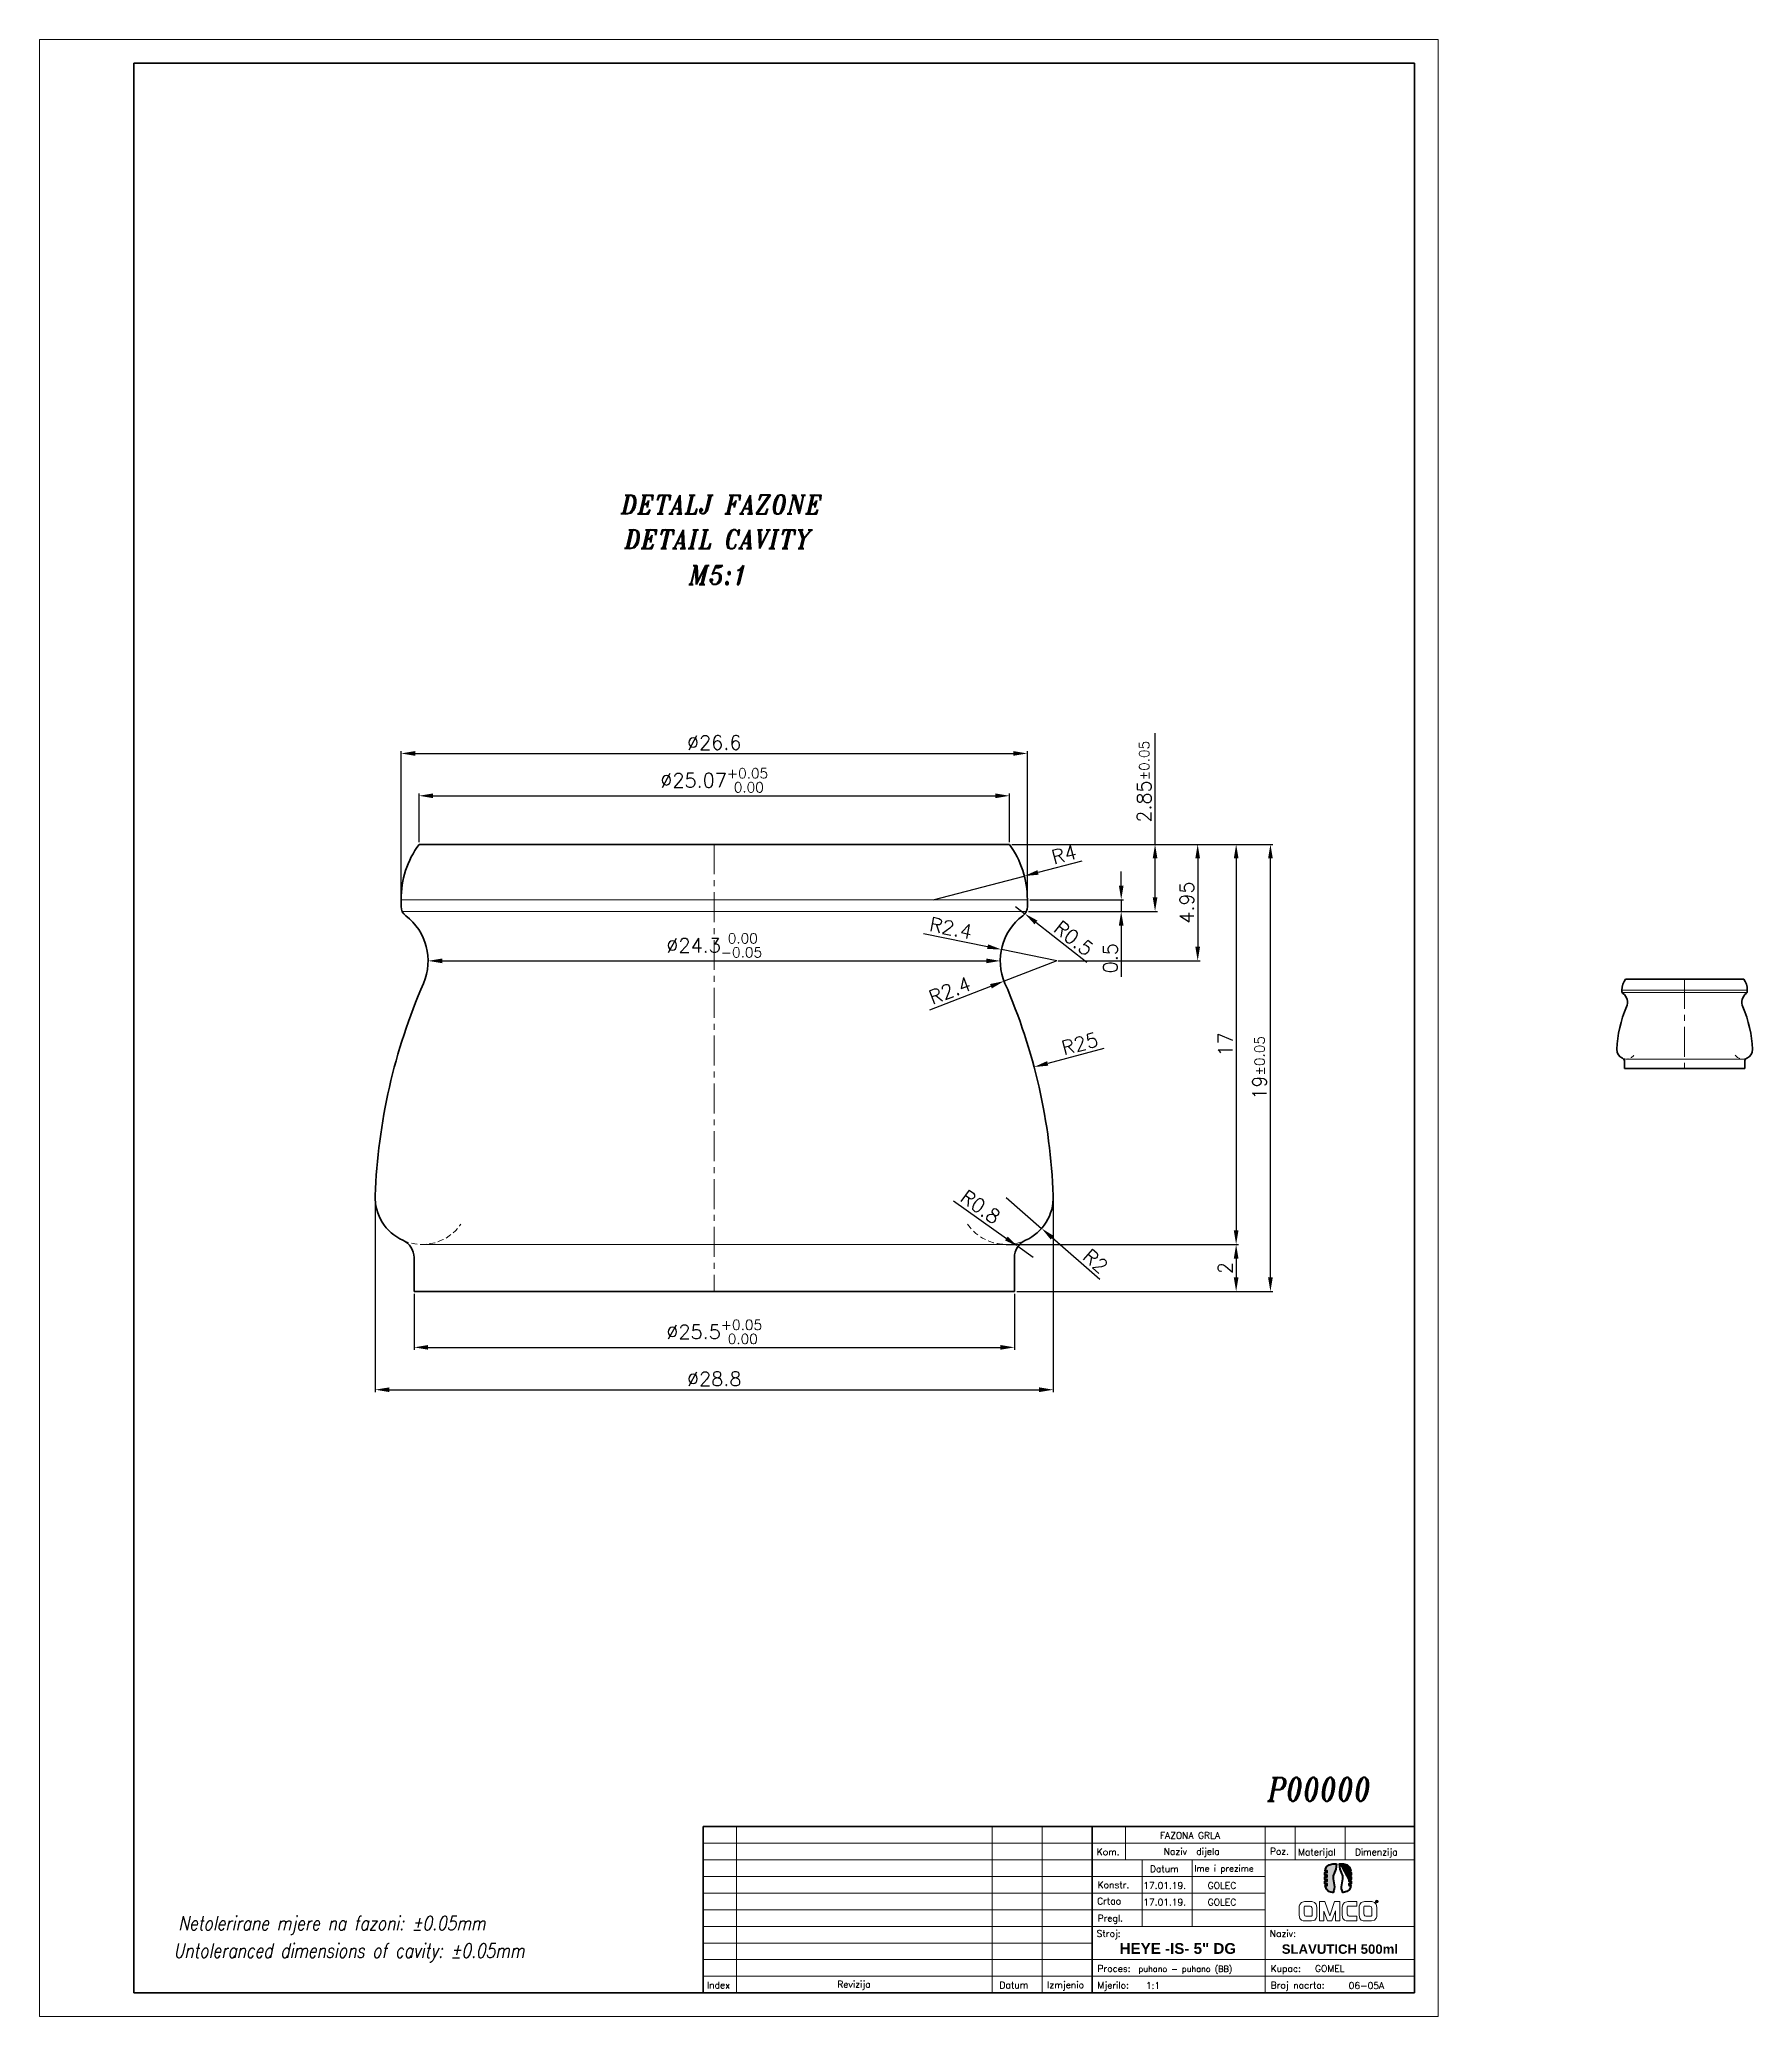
# Model space of a CAD drawing. Extents: x 678 to 1041, y 7 to 427.
import ezdxf

# ---------------------------------------------------------------- set-up
doc = ezdxf.new("R2010")
doc.units = 0
doc.header["$LTSCALE"] = 0.2
doc.linetypes.add('CENTER', pattern=[50.8, 31.75, -6.35, 6.35, -6.35])
doc.linetypes.add('HIDDEN', pattern=[9.525, 6.35, -3.175])
doc.layers.get('0').update_dxf_attribs({"linetype": 'CONTINUOUS', "lineweight": 15})
doc.layers.get('DEFPOINTS').update_dxf_attribs({"linetype": 'CONTINUOUS'})
for name, color, linetype, lineweight in [('1', 1, 'CENTER', 15), ('2', 2, 'HIDDEN', 15), ('3', 3, 'CONTINUOUS', 35), ('4', 5, 'CONTINUOUS', 50), ('8', 252, 'CONTINUOUS', 15), ('ENGLISH', 252, 'CONTINUOUS', 18)]:
    doc.layers.add(name, color=color, linetype=linetype, lineweight=lineweight)
doc.styles.add('ITALICT', font='ITALICT.shx', dxfattribs={"width": 0.8, "height": 2.5})
doc.styles.add('ROMANS', font='romans.shx')
doc.dimstyles.new('MD1', dxfattribs={"dimtxt": 3, "dimasz": 3, "dimexe": 0.5, "dimexo": 0.5, "dimgap": 0.8, "dimtad": 1, "dimlfac": 0.2, "dimzin": 9, "dimdsep": 46, "dimtxsty": 'ROMANS', "dimcen": 1, "dimclrt": 256, "dimadec": 1, "dimazin": 2, "dimtfac": 1, "dimtmove": 0, "dimatfit": 3, "dimfxl": 1, "dimtolj": 1, "dimtzin": 0, "dimarcsym": 0})
doc.dimstyles.new('MD1$4', dxfattribs={"dimtxt": 3, "dimasz": 3, "dimexe": 0.5, "dimexo": 0.5, "dimgap": 0.8, "dimtad": 1, "dimlfac": 0.2, "dimzin": 9, "dimdsep": 46, "dimtxsty": 'ROMANS', "dimcen": 1, "dimclrt": 256, "dimadec": 1, "dimazin": 2, "dimtfac": 1, "dimtmove": 0, "dimatfit": 3, "dimfxl": 1, "dimtolj": 1, "dimtzin": 0, "dimarcsym": 0})

msp = doc.modelspace()

# ---------------------------------------------------------------- texts
at = {"linetype": 'Continuous', "style": 'ITALICT', "width": 0.9}
for s, p in [('DETALJ FAZONE', (801.18, 325.973)), ('M5:1', (815.598, 311.003))]:
    msp.add_text(s, height=4, dxfattribs=at).set_placement(p)
at = {"style": 'ITALICT', "width": 0.8}
for s, height, p in [('P00000', 5, (938.499, 52.509)), ('Netolerirane mjere na fazoni: %%P0.05mm', 3, (707.195, 25.08))]:
    msp.add_text(s, height=height, dxfattribs=at).set_placement(p)
at = {"style": 'ROMANS'}
for s, height, p in [('Kom.', 1.414, (902.231, 41.031)), ('FAZONA GRLA', 1.414, (915.628, 44.52)), ('Naziv  dijela', 1.414, (916.444, 41.108)), ('Poz.', 1.414, (938.991, 41.134)), ('Materijal', 1.414, (944.984, 40.977)), ('Dimenzija', 1.414, (957.031, 40.98)), ('Datum', 1.414, (913.501, 37.401)), ('Ime i prezime', 1.3433, (922.949, 37.534)), ('Konstr.', 1.414, (902.402, 34.018)), ('17.01.19.', 1.414, (912.096, 33.855)), ('GOLEC', 1.414, (925.786, 33.855)), ('Crtao', 1.414, (902.308, 30.565)), ('17.01.19.', 1.414, (912.096, 30.32)), ('GOLEC', 1.414, (925.786, 30.32)), ('Pregl.', 1.414, (902.402, 26.925)), ('Stroj:', 1.414, (902.209, 23.667)), ('Naziv:', 1.414, (938.973, 23.667)), ('Proces:', 1.414, (902.381, 16.215)), ('puhano - puhano (BB)', 1.25, (911.081, 16.234)), ('Kupac:', 1.414, (939.145, 16.215)), ('GOMEL', 1.414, (948.595, 16.227)), ('Index', 1.414, (819.434, 12.711)), ('Revizija', 1.414, (847.11, 12.885)), ('Datum', 1.414, (881.571, 12.723)), ('Izmjenio', 1.414, (891.69, 12.764)), ('Mjerilo:', 1.414, (902.381, 12.68)), ('1:1', 1.414, (912.649, 12.626)), ('Broj nacrta:', 1.414, (939.154, 12.678)), ('06-05A', 1.414, (955.728, 12.596))]:
    msp.add_text(s, height=height, dxfattribs=at).set_placement(p)
at = {"attachment_point": 1, "style": 'ROMANS'}
for s, insert, char_height, width in [('{\\fArial|b1|i0|c238|p34;HEYE -IS- 5" DG}', (907.078, 22.35), 2.3, 46.27901), ('{\\fArial|b1|i0|c238|p34;SLAVUTICH 500ml}', (941.505, 22.064), 2, 34.724)]:
    msp.add_mtext(s, dxfattribs=dict(at, insert=insert, char_height=char_height, width=width))
at = {"layer": 'ENGLISH', "linetype": 'Continuous', "style": 'ITALICT', "width": 0.9}
msp.add_text('DETAIL CAVITY', height=4, dxfattribs=at).set_placement((801.909, 318.603))
at = {"layer": 'ENGLISH', "style": 'ITALICT', "width": 0.8}
msp.add_text('Untoleranced dimensions of cavity: %%P0.05mm', height=3, dxfattribs=at).set_placement((706.198, 19.246))

# ---------------------------------------------------------------- blocks, each defined once
blk = doc.blocks.new('*D2')
at = {"color": 0, "lineweight": -2}
for p, q in [((757.24, 160.27), (757.24, 148.41)), ((884.74, 160.27), (884.74, 148.41)), ((760.24, 148.91), (881.74, 148.91))]:
    blk.add_line(p, q, dxfattribs=at)
at = {"color": 0}
for points in [[(760.24, 149.41), (760.24, 148.41), (757.24, 148.91)], [(881.74, 148.41), (881.74, 149.41), (884.74, 148.91)]]:
    blk.add_solid(points, dxfattribs=at)
at = {"layer": 'DEFPOINTS', "color": 0}
for p in [(757.24, 160.77), (884.74, 160.77), (884.74, 148.91)]:
    blk.add_point(p, dxfattribs=at)
at = {"insert": (820.99, 152.2), "char_height": 3, "attachment_point": 5, "style": 'ROMANS'}
blk.add_mtext('\\A1;%%c25.5{}{\\H0.71x;\\C3;\\S+0.05^  0.00;}', dxfattribs=at)
blk = doc.blocks.new('*D3')
at = {"color": 0, "lineweight": -2}
for p, q in [((748.99, 180.27), (748.99, 139.41)), ((892.99, 180.27), (892.99, 139.41)), ((751.99, 139.91), (889.99, 139.91))]:
    blk.add_line(p, q, dxfattribs=at)
at = {"color": 0}
for points in [[(751.99, 140.41), (751.99, 139.41), (748.99, 139.91)], [(889.99, 140.41), (889.99, 139.41), (892.99, 139.91)]]:
    blk.add_solid(points, dxfattribs=at)
at = {"layer": 'DEFPOINTS', "color": 0}
for p in [(748.99, 180.77), (892.99, 180.77), (892.99, 139.91)]:
    blk.add_point(p, dxfattribs=at)
at = {"insert": (820.99, 142.21), "char_height": 3, "attachment_point": 5, "style": 'ROMANS'}
blk.add_mtext('\\A1;%%c28.8', dxfattribs=at)
blk = doc.blocks.new('*D4')
at = {"color": 0, "lineweight": -2}
blk.add_line((763.24, 231.02), (878.74, 231.02), dxfattribs=at)
at = {"color": 0}
for points in [[(763.24, 231.52), (763.24, 230.52), (760.24, 231.02)], [(878.74, 231.52), (878.74, 230.52), (881.74, 231.02)]]:
    blk.add_solid(points, dxfattribs=at)
at = {"layer": 'DEFPOINTS', "color": 0}
for p in [(760.24, 231.02), (881.74, 231.02), (881.74, 231.02)]:
    blk.add_point(p, dxfattribs=at)
at = {"insert": (820.99, 234.31), "char_height": 3, "attachment_point": 5, "style": 'ROMANS'}
blk.add_mtext('\\A1;%%c24.3{}{\\H0.71x;\\C3;\\S 0.00^ -0.05;}', dxfattribs=at)
blk = doc.blocks.new('*D5')
at = {"color": 0, "lineweight": -2}
for p, q in [((754.49, 244.52), (754.49, 275.59)), ((757.49, 275.09), (884.49, 275.09)), ((887.49, 244.52), (887.49, 275.59))]:
    blk.add_line(p, q, dxfattribs=at)
at = {"color": 0}
for points in [[(757.49, 275.59), (757.49, 274.59), (754.49, 275.09)], [(884.49, 275.59), (884.49, 274.59), (887.49, 275.09)]]:
    blk.add_solid(points, dxfattribs=at)
at = {"layer": 'DEFPOINTS', "color": 0}
for p in [(887.49, 275.09), (754.49, 244.02), (887.49, 244.02)]:
    blk.add_point(p, dxfattribs=at)
at = {"insert": (820.99, 277.39), "char_height": 3, "attachment_point": 5, "style": 'ROMANS'}
blk.add_mtext('\\A1;%%c26.6', dxfattribs=at)
blk = doc.blocks.new('*D6')
at = {"color": 0, "lineweight": -2}
for p, q in [((758.3, 256.27), (758.3, 266.59)), ((761.3, 266.09), (880.67, 266.09)), ((883.67, 256.27), (883.67, 266.59))]:
    blk.add_line(p, q, dxfattribs=at)
at = {"color": 0}
for points in [[(761.3, 266.59), (761.3, 265.59), (758.3, 266.09)], [(880.67, 266.59), (880.67, 265.59), (883.67, 266.09)]]:
    blk.add_solid(points, dxfattribs=at)
at = {"layer": 'DEFPOINTS', "color": 0}
for p in [(883.67, 266.09), (758.3, 255.77), (883.67, 255.77)]:
    blk.add_point(p, dxfattribs=at)
at = {"insert": (820.99, 269.38), "char_height": 3, "attachment_point": 5, "style": 'ROMANS'}
blk.add_mtext('\\A1;%%c25.07{}{\\H0.71x;\\C3;\\S+0.05^  0.00;}', dxfattribs=at)
blk = doc.blocks.new('*D7')
at = {"color": 0, "lineweight": -2}
for p, q in [((914.6, 255.77), (914.6, 279.38)), ((884.17, 255.77), (915.1, 255.77)), ((914.6, 244.52), (914.6, 252.77)), ((887.75, 241.52), (915.1, 241.52))]:
    blk.add_line(p, q, dxfattribs=at)
at = {"color": 0}
for points in [[(914.1, 252.77), (915.1, 252.77), (914.6, 255.77)], [(914.1, 244.52), (915.1, 244.52), (914.6, 241.52)]]:
    blk.add_solid(points, dxfattribs=at)
at = {"layer": 'DEFPOINTS', "color": 0}
for p in [(883.67, 255.77), (887.25, 241.52), (914.6, 241.52)]:
    blk.add_point(p, dxfattribs=at)
at = {"insert": (912.3, 269.07), "char_height": 3, "attachment_point": 5, "rotation": 90, "style": 'ROMANS'}
blk.add_mtext('\\A1;2.85{}{\\H0.71x;\\C3;%%p0.05}', dxfattribs=at)
blk = doc.blocks.new('*D8')
at = {"color": 0, "lineweight": -2}
for p, q in [((907.41, 247.02), (907.41, 250.02)), ((887.99, 244.02), (907.91, 244.02)), ((907.41, 244.02), (907.41, 241.52)), ((887.75, 241.52), (907.91, 241.52)), ((907.41, 238.52), (907.41, 227.64))]:
    blk.add_line(p, q, dxfattribs=at)
at = {"color": 0}
for points in [[(906.91, 247.02), (907.91, 247.02), (907.41, 244.02)], [(906.91, 238.52), (907.91, 238.52), (907.41, 241.52)]]:
    blk.add_solid(points, dxfattribs=at)
at = {"layer": 'DEFPOINTS', "color": 0}
for p in [(887.49, 244.02), (907.41, 244.02), (887.25, 241.52)]:
    blk.add_point(p, dxfattribs=at)
at = {"insert": (905.11, 231.58), "char_height": 3, "attachment_point": 5, "rotation": 90, "style": 'ROMANS'}
blk.add_mtext('\\A1;0.5', dxfattribs=at)
blk = doc.blocks.new('*D9')
at = {"color": 0, "lineweight": -2}
for p, q in [((884.17, 255.77), (924.15, 255.77)), ((923.65, 252.77), (923.65, 234.02)), ((893.99, 231.02), (924.15, 231.02))]:
    blk.add_line(p, q, dxfattribs=at)
at = {"color": 0}
for points in [[(923.15, 252.77), (924.15, 252.77), (923.65, 255.77)], [(923.15, 234.02), (924.15, 234.02), (923.65, 231.02)]]:
    blk.add_solid(points, dxfattribs=at)
at = {"layer": 'DEFPOINTS', "color": 0}
for p in [(883.67, 255.77), (893.49, 231.02), (923.65, 231.02)]:
    blk.add_point(p, dxfattribs=at)
at = {"insert": (921.35, 243.4), "char_height": 3, "attachment_point": 5, "rotation": 90, "style": 'ROMANS'}
blk.add_mtext('\\A1;4.95', dxfattribs=at)
blk = doc.blocks.new('*D10')
at = {"color": 0, "lineweight": -2}
for p, q in [((884.17, 255.77), (932.32, 255.77)), ((931.82, 252.77), (931.82, 173.77)), ((882.99, 170.77), (932.32, 170.77))]:
    blk.add_line(p, q, dxfattribs=at)
at = {"color": 0}
for points in [[(931.32, 252.77), (932.32, 252.77), (931.82, 255.77)], [(931.32, 173.77), (932.32, 173.77), (931.82, 170.77)]]:
    blk.add_solid(points, dxfattribs=at)
at = {"layer": 'DEFPOINTS', "color": 0}
for p in [(883.67, 255.77), (882.49, 170.77), (931.82, 170.77)]:
    blk.add_point(p, dxfattribs=at)
at = {"insert": (929.52, 213.27), "char_height": 3, "attachment_point": 5, "rotation": 90, "style": 'ROMANS'}
blk.add_mtext('\\A1;17', dxfattribs=at)
blk = doc.blocks.new('*D11')
at = {"color": 0, "lineweight": -2}
for p, q in [((882.99, 170.77), (932.32, 170.77)), ((931.82, 167.77), (931.82, 163.77)), ((885.24, 160.77), (932.32, 160.77))]:
    blk.add_line(p, q, dxfattribs=at)
at = {"color": 0}
for points in [[(932.32, 167.77), (931.32, 167.77), (931.82, 170.77)], [(931.32, 163.77), (932.32, 163.77), (931.82, 160.77)]]:
    blk.add_solid(points, dxfattribs=at)
at = {"layer": 'DEFPOINTS', "color": 0}
for p in [(882.49, 170.77), (884.74, 160.77), (931.82, 160.77)]:
    blk.add_point(p, dxfattribs=at)
at = {"insert": (929.52, 165.77), "char_height": 3, "attachment_point": 5, "rotation": 90, "style": 'ROMANS'}
blk.add_mtext('\\A1;2', dxfattribs=at)
blk = doc.blocks.new('*D12')
at = {"color": 0, "lineweight": -2}
for p, q in [((884.17, 255.77), (939.6, 255.77)), ((939.1, 163.77), (939.1, 252.77)), ((885.24, 160.77), (939.6, 160.77))]:
    blk.add_line(p, q, dxfattribs=at)
at = {"color": 0}
for points in [[(939.6, 252.77), (938.6, 252.77), (939.1, 255.77)], [(938.6, 163.77), (939.6, 163.77), (939.1, 160.77)]]:
    blk.add_solid(points, dxfattribs=at)
at = {"layer": 'DEFPOINTS', "color": 0}
for p in [(883.67, 255.77), (939.1, 255.77), (884.74, 160.77)]:
    blk.add_point(p, dxfattribs=at)
at = {"insert": (936.8, 208.27), "char_height": 3, "attachment_point": 5, "rotation": 90, "style": 'ROMANS'}
blk.add_mtext('\\A1;19{}{\\H0.71x;\\C3;%%p0.05}', dxfattribs=at)
blk = doc.blocks.new('*D15')
at = {"color": 0, "lineweight": -2}
for p, q in [((865.44, 236.84), (879.04, 234.04)), ((893.74, 231.02), (881.98, 233.44))]:
    blk.add_line(p, q, dxfattribs=at)
at = {"color": 0}
blk.add_solid([(879.14, 234.53), (878.94, 233.55), (881.98, 233.44)], dxfattribs=at)
at = {"layer": 'DEFPOINTS', "color": 0}
for p in [(881.98, 233.44), (893.74, 231.02)]:
    blk.add_point(p, dxfattribs=at)
at = {"insert": (871.24, 237.99), "char_height": 3, "attachment_point": 5, "rotation": 348.3868, "style": 'ROMANS'}
blk.add_mtext('\\A1;R2.4', dxfattribs=at)
blk = doc.blocks.new('*D16')
at = {"color": 0, "lineweight": -2}
for p, q in [((893.74, 231.02), (882.54, 226.71)), ((866.78, 220.64), (879.74, 225.63))]:
    blk.add_line(p, q, dxfattribs=at)
at = {"color": 0}
blk.add_solid([(879.56, 226.1), (879.92, 225.16), (882.54, 226.71)], dxfattribs=at)
at = {"layer": 'DEFPOINTS', "color": 0}
for p in [(893.74, 231.02), (882.54, 226.71)]:
    blk.add_point(p, dxfattribs=at)
at = {"insert": (871.03, 224.74), "char_height": 3, "attachment_point": 5, "rotation": 21.0619, "style": 'ROMANS'}
blk.add_mtext('\\A1;R2.4', dxfattribs=at)
blk = doc.blocks.new('*D18')
at = {"color": 0, "lineweight": -2}
for p, q in [((882.99, 180.77), (890.51, 174.18)), ((902.86, 163.35), (892.76, 172.2))]:
    blk.add_line(p, q, dxfattribs=at)
at = {"color": 0}
blk.add_solid([(893.09, 172.58), (892.43, 171.83), (890.51, 174.18)], dxfattribs=at)
at = {"layer": 'DEFPOINTS', "color": 0}
for p in [(882.99, 180.77), (890.51, 174.18)]:
    blk.add_point(p, dxfattribs=at)
at = {"insert": (901.95, 167.21), "char_height": 3, "attachment_point": 5, "rotation": 318.7598, "style": 'ROMANS'}
blk.add_mtext('\\A1;R2', dxfattribs=at)
blk = doc.blocks.new('*D20')
at = {"color": 0, "lineweight": -2}
for p, q in [((884.99, 242.58), (886.95, 241.04)), ((900.11, 230.69), (889.31, 239.18))]:
    blk.add_line(p, q, dxfattribs=at)
at = {"color": 0}
blk.add_solid([(889.62, 239.58), (889, 238.79), (886.95, 241.04)], dxfattribs=at)
at = {"layer": 'DEFPOINTS', "color": 0}
for p in [(884.99, 242.58), (886.95, 241.04)]:
    blk.add_point(p, dxfattribs=at)
at = {"insert": (897.31, 235.82), "char_height": 3, "attachment_point": 5, "rotation": 321.8228, "style": 'ROMANS'}
blk.add_mtext('\\A1;R0.5', dxfattribs=at)
blk = doc.blocks.new('*D24')
at = {"color": 0, "linetype": 'ByBlock', "lineweight": -2}
blk.add_line((903.71, 212.39), (891.8, 209.23), dxfattribs=at)
at = {"color": 0}
blk.add_solid([(891.67, 209.72), (891.93, 208.75), (888.9, 208.47)], dxfattribs=at)
at = {"layer": 'DEFPOINTS', "color": 0}
for p in [(888.9, 208.47), (768.07, 176.47)]:
    blk.add_point(p, dxfattribs=at)
at = {"insert": (898.61, 213.42), "char_height": 3, "attachment_point": 5, "rotation": 14.833, "style": 'ROMANS'}
blk.add_mtext('\\A1;R25', dxfattribs=at)
blk = doc.blocks.new('*D25')
at = {"color": 0, "linetype": 'ByBlock', "lineweight": -2}
for p, q in [((899.04, 252.22), (889.75, 249.8)), ((867.49, 244.02), (886.84, 249.05))]:
    blk.add_line(p, q, dxfattribs=at)
at = {"color": 0}
blk.add_solid([(889.62, 250.29), (889.87, 249.32), (886.84, 249.05)], dxfattribs=at)
at = {"layer": 'DEFPOINTS', "color": 0}
for p in [(886.84, 249.05), (867.49, 244.02)]:
    blk.add_point(p, dxfattribs=at)
at = {"insert": (895.27, 253.61), "char_height": 3, "attachment_point": 5, "rotation": 14.5596, "style": 'ROMANS'}
blk.add_mtext('\\A1;R4', dxfattribs=at)
blk = doc.blocks.new('*D26')
at = {"color": 0, "lineweight": -2}
for p, q in [((871.82, 180.01), (883.03, 172.06)), ((888.74, 168.01), (885.47, 170.32))]:
    blk.add_line(p, q, dxfattribs=at)
at = {"color": 0}
blk.add_solid([(882.74, 171.65), (883.32, 172.46), (885.47, 170.32)], dxfattribs=at)
at = {"layer": 'DEFPOINTS', "color": 0}
for p in [(885.47, 170.32), (888.74, 168.01)]:
    blk.add_point(p, dxfattribs=at)
at = {"insert": (877.53, 178.77), "char_height": 3, "attachment_point": 5, "rotation": 324.6552, "style": 'ROMANS'}
blk.add_mtext('\\A1;R0.8', dxfattribs=at)

# ---------------------------------------------------------------- dimensions: what is measured, and where the dimension line sits
for base, p1, p2, picture, middle in [((887.486, 275.092), (754.486, 244.021), (887.486, 244.021), '*D5', (820.986, 275.092)), ((892.986, 139.912), (748.986, 180.771), (892.986, 180.771), '*D3', (820.986, 139.912))]:
    dim = msp.add_linear_dim(base=base, p1=p1, p2=p2, text='%%c<>', dimstyle='MD1', override={"dimtmove": 0})
    dim.commit()
    dim.dimension.update_dxf_attribs({"geometry": picture, "text_midpoint": middle, "dimtype": 160})
dim = msp.add_linear_dim(base=(914.596, 241.521), p1=(883.671, 255.771), p2=(887.249, 241.521), angle=90, text='<>{}{\\H0.71x;\\C3;%%p0.05}', dimstyle='MD1', override={"dimtp": 0.05, "dimtm": 0.05})
dim.commit()
dim.dimension.update_dxf_attribs({"geometry": '*D7', "text_midpoint": (914.596, 269.073), "dimtype": 160})
for base, p1, p2, text, override, picture, middle in [((883.671, 266.092), (758.302, 255.771), (883.671, 255.771), '%%c<>{}{\\H0.71x;\\C3;\\S+0.05^  0.00;}', {"dimtp": 0.05, "dimtm": 0, "dimtmove": 0}, '*D6', (820.986, 269.377)), ((881.736, 231.021), (760.236, 231.021), (881.736, 231.021), '%%c<>{}{\\H0.71x;\\C3;\\S 0.00^ -0.05;}', {"dimtp": 0, "dimtm": 0.05}, '*D4', (820.986, 234.306)), ((884.736, 148.912), (757.236, 160.771), (884.736, 160.771), '%%c<>{}{\\H0.71x;\\C3;\\S+0.05^  0.00;}', {"dimdec": 1, "dimtp": 0.05, "dimtmove": 0}, '*D2', (820.986, 152.197))]:
    dim = msp.add_linear_dim(base=base, p1=p1, p2=p2, text=text, dimstyle='MD1', override=override)
    dim.commit()
    dim.dimension.update_dxf_attribs({"geometry": picture, "text_midpoint": middle})
for center, mpoint, override, picture, middle in [((867.486, 244.021), (886.844, 249.049), {"dimarcsym": 1}, '*D25', (895.845, 251.387)), ((768.067, 176.467), (888.901, 208.467), {"dimcen": 0, "dimtofl": 0, "dimarcsym": 1}, '*D24', (898.614, 213.418)), ((888.736, 168.006), (885.473, 170.32), {"dimlfac": 0.2, "dimarcsym": 1}, '*D26', (877.528, 178.775))]:
    dim = msp.add_radius_dim(center=center, mpoint=mpoint, dimstyle='MD1$4', override=override)
    dim.commit()
    dim.dimension.update_dxf_attribs({"geometry": picture, "text_midpoint": middle})
for base, p1, p2, override, picture, middle in [((931.816, 170.771), (883.671, 255.771), (882.486, 170.771), {"dimdec": 0}, '*D10', (931.816, 213.271)), ((907.407, 244.021), (887.249, 241.521), (887.486, 244.021), {"dimdec": 1}, '*D8', (907.407, 231.578))]:
    dim = msp.add_linear_dim(base=base, p1=p1, p2=p2, angle=90, dimstyle='MD1', override=override)
    dim.commit()
    dim.dimension.update_dxf_attribs({"geometry": picture, "text_midpoint": middle, "dimtype": 160})
dim = msp.add_linear_dim(base=(923.646, 231.021), p1=(883.671, 255.771), p2=(893.486, 231.021), angle=90, dimstyle='MD1')
dim.commit()
dim.dimension.update_dxf_attribs({"geometry": '*D9', "text_midpoint": (921.346, 243.396)})
dim = msp.add_linear_dim(base=(939.095, 255.771), p1=(884.736, 160.771), p2=(883.671, 255.771), angle=90, text='<>{}{\\H0.71x;\\C3;%%p0.05}', dimstyle='MD1', override={"dimdec": 0, "dimtp": 0.05, "dimtm": 0.05})
dim.commit()
dim.dimension.update_dxf_attribs({"geometry": '*D12', "text_midpoint": (936.795, 208.271)})
for center, mpoint, picture, middle in [((893.736, 231.021), (881.982, 233.437), '*D15', (870.773, 235.74)), ((884.986, 242.583), (886.951, 241.038), '*D20', (895.891, 234.01)), ((893.736, 231.021), (882.538, 226.709), '*D16', (871.859, 222.596))]:
    dim = msp.add_radius_dim(center=center, mpoint=mpoint, dimstyle='MD1$4')
    dim.commit()
    dim.dimension.update_dxf_attribs({"geometry": picture, "text_midpoint": middle})
dim = msp.add_radius_dim(center=(882.986, 180.771), mpoint=(890.506, 174.179), dimstyle='MD1$4')
dim.commit()
dim.dimension.update_dxf_attribs({"geometry": '*D18', "text_midpoint": (900.431, 165.478), "dimtype": 164})
dim = msp.add_linear_dim(base=(931.816, 160.771), p1=(882.486, 170.771), p2=(884.736, 160.771), angle=90, dimstyle='MD1', override={"dimdec": 0})
dim.commit()
dim.dimension.update_dxf_attribs({"geometry": '*D11', "text_midpoint": (929.516, 165.771)})

# ---------------------------------------------------------------- hatches: boundary and pattern name
at = {"layer": '4'}
h = msp.add_hatch(color=142, dxfattribs=at)
edge = h.paths.add_edge_path()
edge.add_spline(control_points=[(950.69, 34.588), (950.69, 34.588), (950.69, 34.588), (950.69, 34.588), (950.69, 34.588), (950.847, 33.196), (952.077, 33.124), (952.259, 33.124), (952.259, 33.124), (952.259, 33.124), (952.395, 33.124), (952.395, 33.124), (952.395, 33.124), (953.041, 34.053), (952.391, 35.407), (952.391, 36.374), (952.391, 36.374), (952.391, 37.134), (953.06, 37.338), (953.133, 39.161), (953.133, 39.161), (952.361, 39.161), (952.361, 39.161), (952.361, 39.161), (951.058, 39.161), (950.761, 38.156), (950.693, 37.697)], knot_values=[0.8095238, 0.8095238, 0.8095238, 0.8095238, 0.8095238, 0.8095238, 0.8095238, 0.8095238, 0.8571429, 0.8571429, 0.8571429, 0.8571429, 0.9047619, 0.9047619, 0.9047619, 0.9047619, 0.952381, 0.952381, 0.952381, 0.952381, 1, 1, 1, 1.047619, 1.047619, 1.047619, 1.047619, 1.0952381, 1.0952381, 1.0952381, 1.0952381], degree=3, periodic=0)
edge.add_spline(control_points=[(950.693, 37.697), (950.693, 37.697), (951.135, 37.697), (951.135, 37.697)], knot_values=[0.0952381, 0.0952381, 0.0952381, 0.0952381, 0.1428571, 0.1428571, 0.1428571, 0.1428571], degree=3, periodic=0)
edge.add_spline(control_points=[(951.135, 37.697), (951.135, 37.697), (951.135, 37.697), (951.135, 37.697), (951.135, 37.697), (951.135, 37.697), (951.135, 37.328), (951.135, 37.328)], knot_values=[0.1428571, 0.1428571, 0.1428571, 0.1428571, 0.1428571, 0.1428571, 0.1428571, 0.1428571, 0.1904762, 0.1904762, 0.1904762, 0.1904762], degree=3, periodic=0)
edge.add_spline(control_points=[(950.673, 37.328), (950.673, 37.328), (950.673, 37.328), (950.673, 37.328), (950.673, 37.328), (950.673, 37.328), (950.673, 36.784), (950.673, 36.784)], knot_values=[0.2380952, 0.2380952, 0.2380952, 0.2380952, 0.2380952, 0.2380952, 0.2380952, 0.2380952, 0.2857143, 0.2857143, 0.2857143, 0.2857143], degree=3, periodic=0)
edge.add_spline(control_points=[(950.673, 36.784), (950.673, 36.784), (950.673, 36.784), (950.673, 36.784), (950.673, 36.784), (950.673, 36.784), (951.135, 36.784), (951.135, 36.784)], knot_values=[0.2857143, 0.2857143, 0.2857143, 0.2857143, 0.2857143, 0.2857143, 0.2857143, 0.2857143, 0.3333333, 0.3333333, 0.3333333, 0.3333333], degree=3, periodic=0)
edge.add_spline(control_points=[(951.135, 36.784), (951.135, 36.784), (951.135, 36.784), (951.135, 36.784), (951.135, 36.784), (951.135, 36.784), (951.135, 36.414), (951.135, 36.414)], knot_values=[0.3333333, 0.3333333, 0.3333333, 0.3333333, 0.3333333, 0.3333333, 0.3333333, 0.3333333, 0.3809524, 0.3809524, 0.3809524, 0.3809524], degree=3, periodic=0)
edge.add_spline(control_points=[(951.135, 36.414), (951.135, 36.414), (951.135, 36.414), (951.135, 36.414), (951.135, 36.414), (951.135, 36.414), (950.673, 36.414), (950.673, 36.414)], knot_values=[0.3809524, 0.3809524, 0.3809524, 0.3809524, 0.3809524, 0.3809524, 0.3809524, 0.3809524, 0.4285714, 0.4285714, 0.4285714, 0.4285714], degree=3, periodic=0)
edge.add_spline(control_points=[(950.673, 36.414), (950.673, 36.414), (950.673, 36.414), (950.673, 36.414), (950.673, 36.414), (950.673, 36.414), (950.673, 35.871), (950.673, 35.871)], knot_values=[0.4285714, 0.4285714, 0.4285714, 0.4285714, 0.4285714, 0.4285714, 0.4285714, 0.4285714, 0.4761905, 0.4761905, 0.4761905, 0.4761905], degree=3, periodic=0)
edge.add_spline(control_points=[(950.673, 35.871), (950.673, 35.871), (950.673, 35.871), (950.673, 35.871), (950.673, 35.871), (950.673, 35.871), (951.135, 35.871), (951.135, 35.871)], knot_values=[0.4761905, 0.4761905, 0.4761905, 0.4761905, 0.4761905, 0.4761905, 0.4761905, 0.4761905, 0.5238095, 0.5238095, 0.5238095, 0.5238095], degree=3, periodic=0)
edge.add_spline(control_points=[(951.135, 35.501), (951.135, 35.501), (951.135, 35.501), (951.135, 35.501), (951.135, 35.501), (951.135, 35.501), (950.673, 35.501), (950.673, 35.501)], knot_values=[0.5714286, 0.5714286, 0.5714286, 0.5714286, 0.5714286, 0.5714286, 0.5714286, 0.5714286, 0.6190476, 0.6190476, 0.6190476, 0.6190476], degree=3, periodic=0)
edge.add_spline(control_points=[(950.673, 35.501), (950.673, 35.501), (950.673, 35.501), (950.673, 35.501), (950.673, 35.501), (950.673, 35.501), (950.673, 34.958), (950.673, 34.958)], knot_values=[0.6190476, 0.6190476, 0.6190476, 0.6190476, 0.6190476, 0.6190476, 0.6190476, 0.6190476, 0.6666667, 0.6666667, 0.6666667, 0.6666667], degree=3, periodic=0)
edge.add_spline(control_points=[(950.673, 34.958), (950.673, 34.958), (950.673, 34.958), (950.673, 34.958), (950.673, 34.958), (950.673, 34.958), (951.135, 34.958), (951.135, 34.958)], knot_values=[0.6666667, 0.6666667, 0.6666667, 0.6666667, 0.6666667, 0.6666667, 0.6666667, 0.6666667, 0.7142857, 0.7142857, 0.7142857, 0.7142857], degree=3, periodic=0)
edge.add_spline(control_points=[(951.135, 34.958), (951.135, 34.958), (951.135, 34.958), (951.135, 34.958), (951.135, 34.958), (951.135, 34.958), (951.135, 34.588), (951.135, 34.588)], knot_values=[0.7142857, 0.7142857, 0.7142857, 0.7142857, 0.7142857, 0.7142857, 0.7142857, 0.7142857, 0.7619048, 0.7619048, 0.7619048, 0.7619048], degree=3, periodic=0)
h = msp.add_hatch(color=253, dxfattribs=at)
edge = h.paths.add_edge_path()
edge.add_spline(control_points=[(955.757, 35.871), (955.757, 35.871), (955.757, 35.871), (955.757, 35.871), (955.757, 35.871), (955.757, 35.871), (956.219, 35.871), (956.219, 35.871)], knot_values=[0.2380952, 0.2380952, 0.2380952, 0.2380952, 0.2380952, 0.2380952, 0.2380952, 0.2380952, 0.2857143, 0.2857143, 0.2857143, 0.2857143], degree=3, periodic=0)
edge.add_spline(control_points=[(956.219, 35.871), (956.219, 35.871), (956.219, 35.871), (956.219, 35.871), (956.219, 35.871), (956.219, 35.871), (956.219, 36.414), (956.219, 36.414)], knot_values=[0.2857143, 0.2857143, 0.2857143, 0.2857143, 0.2857143, 0.2857143, 0.2857143, 0.2857143, 0.3333333, 0.3333333, 0.3333333, 0.3333333], degree=3, periodic=0)
edge.add_spline(control_points=[(956.219, 36.414), (956.219, 36.414), (956.219, 36.414), (956.219, 36.414), (956.219, 36.414), (956.219, 36.414), (955.757, 36.414), (955.757, 36.414)], knot_values=[0.3333333, 0.3333333, 0.3333333, 0.3333333, 0.3333333, 0.3333333, 0.3333333, 0.3333333, 0.3809524, 0.3809524, 0.3809524, 0.3809524], degree=3, periodic=0)
edge.add_spline(control_points=[(955.757, 36.414), (955.757, 36.414), (955.757, 36.414), (955.757, 36.414), (955.757, 36.414), (955.757, 36.414), (955.757, 36.784), (955.757, 36.784)], knot_values=[0.3809524, 0.3809524, 0.3809524, 0.3809524, 0.3809524, 0.3809524, 0.3809524, 0.3809524, 0.4285714, 0.4285714, 0.4285714, 0.4285714], degree=3, periodic=0)
edge.add_spline(control_points=[(955.757, 36.784), (955.757, 36.784), (955.757, 36.784), (955.757, 36.784), (955.757, 36.784), (955.757, 36.784), (956.219, 36.784), (956.219, 36.784)], knot_values=[0.4285714, 0.4285714, 0.4285714, 0.4285714, 0.4285714, 0.4285714, 0.4285714, 0.4285714, 0.4761905, 0.4761905, 0.4761905, 0.4761905], degree=3, periodic=0)
edge.add_spline(control_points=[(956.219, 36.784), (956.219, 36.784), (956.219, 36.784), (956.219, 36.784), (956.219, 36.784), (956.219, 36.784), (956.219, 37.328), (956.219, 37.328)], knot_values=[0.4761905, 0.4761905, 0.4761905, 0.4761905, 0.4761905, 0.4761905, 0.4761905, 0.4761905, 0.5238095, 0.5238095, 0.5238095, 0.5238095], degree=3, periodic=0)
edge.add_spline(control_points=[(956.219, 37.328), (956.219, 37.328), (956.219, 37.328), (956.219, 37.328), (956.219, 37.328), (956.219, 37.328), (955.757, 37.328), (955.757, 37.328)], knot_values=[0.5238095, 0.5238095, 0.5238095, 0.5238095, 0.5238095, 0.5238095, 0.5238095, 0.5238095, 0.5714286, 0.5714286, 0.5714286, 0.5714286], degree=3, periodic=0)
edge.add_spline(control_points=[(955.757, 37.328), (955.757, 37.328), (955.757, 37.328), (955.757, 37.328), (955.757, 37.328), (955.757, 37.328), (955.757, 37.697), (955.757, 37.697)], knot_values=[0.5714286, 0.5714286, 0.5714286, 0.5714286, 0.5714286, 0.5714286, 0.5714286, 0.5714286, 0.6190476, 0.6190476, 0.6190476, 0.6190476], degree=3, periodic=0)
edge.add_spline(control_points=[(955.757, 37.697), (955.757, 37.697), (955.757, 37.697), (955.757, 37.697), (955.757, 37.697), (955.757, 37.697), (956.201, 37.697), (956.201, 37.697)], knot_values=[0.6190476, 0.6190476, 0.6190476, 0.6190476, 0.6190476, 0.6190476, 0.6190476, 0.6190476, 0.6666667, 0.6666667, 0.6666667, 0.6666667], degree=3, periodic=0)
edge.add_spline(control_points=[(956.201, 37.697), (956.201, 37.697), (956.201, 37.697), (956.201, 37.697), (956.201, 37.697), (956.038, 39.081), (954.814, 39.161), (954.633, 39.161), (954.633, 39.161), (954.633, 39.161), (953.759, 39.161), (953.759, 39.161)], knot_values=[0.6666667, 0.6666667, 0.6666667, 0.6666667, 0.6666667, 0.6666667, 0.6666667, 0.6666667, 0.7142857, 0.7142857, 0.7142857, 0.7142857, 0.7619048, 0.7619048, 0.7619048, 0.7619048], degree=3, periodic=0)
edge.add_spline(control_points=[(956.2, 34.588), (956.2, 34.588), (955.757, 34.588), (955.757, 34.588), (955.757, 34.588), (955.757, 34.958), (955.757, 34.958)], knot_values=[0.952381, 0.952381, 0.952381, 0.952381, 1, 1, 1, 1.047619, 1.047619, 1.047619, 1.047619], degree=3, periodic=0)
edge.add_spline(control_points=[(955.757, 34.958), (955.757, 34.958), (955.757, 34.958), (955.757, 34.958), (955.757, 34.958), (955.757, 34.958), (956.219, 34.958), (956.219, 34.958)], knot_values=[0.047619, 0.047619, 0.047619, 0.047619, 0.047619, 0.047619, 0.047619, 0.047619, 0.0952381, 0.0952381, 0.0952381, 0.0952381], degree=3, periodic=0)
edge.add_spline(control_points=[(956.219, 34.958), (956.219, 34.958), (956.219, 34.958), (956.219, 34.958), (956.219, 34.958), (956.219, 34.958), (956.219, 35.501), (956.219, 35.501)], knot_values=[0.0952381, 0.0952381, 0.0952381, 0.0952381, 0.0952381, 0.0952381, 0.0952381, 0.0952381, 0.1428571, 0.1428571, 0.1428571, 0.1428571], degree=3, periodic=0)
edge.add_spline(control_points=[(956.219, 35.501), (956.219, 35.501), (956.219, 35.501), (956.219, 35.501), (956.219, 35.501), (956.219, 35.501), (955.757, 35.501), (955.757, 35.501)], knot_values=[0.1428571, 0.1428571, 0.1428571, 0.1428571, 0.1428571, 0.1428571, 0.1428571, 0.1428571, 0.1904762, 0.1904762, 0.1904762, 0.1904762], degree=3, periodic=0)
edge.add_spline(control_points=[(955.757, 35.501), (955.757, 35.501), (955.757, 35.501), (955.757, 35.501), (955.757, 35.501), (955.757, 35.501), (955.757, 35.871), (955.757, 35.871)], knot_values=[0.1904762, 0.1904762, 0.1904762, 0.1904762, 0.1904762, 0.1904762, 0.1904762, 0.1904762, 0.2380952, 0.2380952, 0.2380952, 0.2380952], degree=3, periodic=0)

# ---------------------------------------------------------------- linework, layer by layer
at = {"linetype": 'ByBlock'}
for p, q in [((677.719, 6.758), (677.719, 426.758)), ((677.719, 426.758), (974.719, 426.758)), ((974.719, 6.758), (974.719, 426.758)), ((677.719, 6.758), (974.719, 6.758))]:
    msp.add_line(p, q, dxfattribs=at)
for p, q in [((825.715, 47.108), (825.715, 11.758)), ((880.042, 47.108), (880.042, 11.758)), ((890.647, 47.108), (890.647, 11.758)), ((908.322, 47.108), (908.322, 40.038)), ((938.016, 47.108), (938.016, 11.758)), ((944.379, 47.108), (944.379, 40.038)), ((954.984, 47.108), (954.984, 40.038)), ((818.645, 43.573), (969.719, 43.573)), ((969.719, 40.038), (818.645, 40.038)), ((911.857, 40.038), (911.857, 25.898)), ((922.462, 40.038), (922.462, 25.898)), ((818.645, 36.503), (938.016, 36.503)), ((818.645, 32.968), (938.016, 32.968)), ((818.645, 29.433), (938.016, 29.433)), ((818.645, 25.898), (969.719, 25.898)), ((901.252, 22.363), (818.645, 22.363)), ((818.645, 18.828), (969.719, 18.828)), ((818.645, 15.293), (969.719, 15.293))]:
    msp.add_line(p, q)
for points, knots in [([(947.837, 27.044), (947.837, 27.044), (946.284, 27.044), (946.284, 27.044), (946.284, 27.044), (946.151, 27.044), (945.204, 27.099), (945.204, 28.249), (945.204, 28.249), (945.204, 28.249), (945.204, 30.005), (945.204, 30.005), (945.204, 30.005), (945.204, 30.005), (945.204, 31.154), (946.353, 31.154), (946.353, 31.154), (946.353, 31.154), (947.9, 31.154), (947.9, 31.154), (947.9, 31.154), (948.032, 31.154), (948.98, 31.092), (948.98, 29.942), (948.98, 29.942), (948.98, 29.942), (948.98, 28.193), (948.98, 28.193), (948.98, 28.193), (948.98, 28.193), (948.987, 27.044), (947.837, 27.044)], [0, 0, 0, 0, 0.125, 0.125, 0.125, 0.125, 0.25, 0.25, 0.25, 0.25, 0.375, 0.375, 0.375, 0.375, 0.5, 0.5, 0.5, 0.5, 0.625, 0.625, 0.625, 0.625, 0.75, 0.75, 0.75, 0.75, 0.875, 0.875, 0.875, 0.875, 1, 1, 1, 1]), ([(947.935, 29.705), (947.935, 29.705), (947.935, 30.179), (947.531, 30.179), (947.531, 30.179), (947.531, 30.179), (946.381, 30.179), (946.381, 30.179), (946.381, 30.179), (946.381, 30.179), (946.249, 30.172), (946.249, 30.04), (946.249, 30.04), (946.249, 30.04), (946.249, 28.556), (946.249, 28.556), (946.249, 28.556), (946.249, 28.556), (946.249, 28.089), (946.653, 28.089), (946.653, 28.089), (946.653, 28.089), (947.802, 28.089), (947.802, 28.089), (947.802, 28.089), (947.802, 28.089), (947.935, 28.089), (947.935, 28.221), (947.935, 28.221), (947.935, 28.221), (947.935, 29.705), (947.935, 29.705)], [0, 0, 0, 0, 0.125, 0.125, 0.125, 0.125, 0.25, 0.25, 0.25, 0.25, 0.375, 0.375, 0.375, 0.375, 0.5, 0.5, 0.5, 0.5, 0.625, 0.625, 0.625, 0.625, 0.75, 0.75, 0.75, 0.75, 0.875, 0.875, 0.875, 0.875, 1, 1, 1, 1]), ([(952.896, 27.044), (952.896, 27.044), (952.896, 29.197), (952.896, 29.197), (952.896, 29.197), (952.896, 29.197), (952.143, 27.044), (952.143, 27.044), (952.143, 27.044), (952.143, 27.044), (951.237, 27.044), (951.237, 27.044), (951.237, 27.044), (951.237, 27.044), (950.471, 29.099), (950.471, 29.099), (950.471, 29.099), (950.471, 29.099), (950.471, 27.044), (950.471, 27.044), (950.471, 27.044), (950.471, 27.044), (949.502, 27.044), (949.502, 27.044), (949.502, 27.044), (949.502, 27.044), (949.502, 31.154), (949.502, 31.154), (949.502, 31.154), (949.502, 31.154), (950.624, 31.154), (950.624, 31.154), (950.624, 31.154), (950.624, 31.154), (951.704, 28.124), (951.704, 28.124), (951.704, 28.124), (951.704, 28.124), (952.735, 31.154), (952.735, 31.154), (952.735, 31.154), (952.735, 31.154), (953.836, 31.154), (953.836, 31.154), (953.836, 31.154), (953.836, 31.154), (953.836, 27.044), (953.836, 27.044), (953.836, 27.044), (953.836, 27.044), (952.896, 27.044), (952.896, 27.044)], [0, 0, 0, 0, 0.0769231, 0.0769231, 0.0769231, 0.0769231, 0.1538462, 0.1538462, 0.1538462, 0.1538462, 0.2307692, 0.2307692, 0.2307692, 0.2307692, 0.3076923, 0.3076923, 0.3076923, 0.3076923, 0.3846154, 0.3846154, 0.3846154, 0.3846154, 0.4615385, 0.4615385, 0.4615385, 0.4615385, 0.5384615, 0.5384615, 0.5384615, 0.5384615, 0.6153846, 0.6153846, 0.6153846, 0.6153846, 0.6923077, 0.6923077, 0.6923077, 0.6923077, 0.7692308, 0.7692308, 0.7692308, 0.7692308, 0.8461538, 0.8461538, 0.8461538, 0.8461539, 0.9230769, 0.9230769, 0.9230769, 0.9230769, 1, 1, 1, 1]), ([(957.459, 28.089), (957.459, 28.089), (955.808, 28.089), (955.808, 28.089), (955.808, 28.089), (955.404, 28.089), (955.404, 28.556), (955.404, 28.556), (955.404, 28.556), (955.404, 28.556), (955.404, 30.04), (955.404, 30.04), (955.404, 30.04), (955.404, 30.172), (955.536, 30.179), (955.536, 30.179), (955.536, 30.179), (955.536, 30.179), (957.459, 30.179), (957.459, 30.179), (957.459, 30.179), (957.459, 30.179), (957.459, 31.154), (957.459, 31.154), (957.459, 31.154), (957.459, 31.154), (955.508, 31.154), (955.508, 31.154), (955.508, 31.154), (954.359, 31.154), (954.359, 30.005), (954.359, 30.005), (954.359, 30.005), (954.359, 30.005), (954.359, 28.249), (954.359, 28.249), (954.359, 28.249), (954.359, 27.099), (955.306, 27.044), (955.439, 27.044), (955.439, 27.044), (955.439, 27.044), (957.459, 27.044), (957.459, 27.044), (957.459, 27.044), (957.459, 27.044), (957.459, 28.089), (957.459, 28.089)], [0, 0, 0, 0, 0.0833333, 0.0833333, 0.0833333, 0.0833333, 0.1666667, 0.1666667, 0.1666667, 0.1666667, 0.25, 0.25, 0.25, 0.25, 0.3333333, 0.3333333, 0.3333333, 0.3333333, 0.4166667, 0.4166667, 0.4166667, 0.4166667, 0.5, 0.5, 0.5, 0.5, 0.5833333, 0.5833333, 0.5833333, 0.5833333, 0.6666667, 0.6666667, 0.6666667, 0.6666667, 0.75, 0.75, 0.75, 0.75, 0.8333333, 0.8333333, 0.8333333, 0.8333333, 0.9166667, 0.9166667, 0.9166667, 0.9166667, 1, 1, 1, 1]), ([(960.546, 27.044), (960.546, 27.044), (958.992, 27.044), (958.992, 27.044), (958.992, 27.044), (958.86, 27.044), (957.912, 27.099), (957.912, 28.249), (957.912, 28.249), (957.912, 28.249), (957.912, 30.005), (957.912, 30.005), (957.912, 30.005), (957.912, 30.005), (957.912, 31.154), (959.062, 31.154), (959.062, 31.154), (959.062, 31.154), (960.609, 31.154), (960.609, 31.154), (960.609, 31.154), (960.741, 31.154), (961.688, 31.092), (961.688, 29.942), (961.688, 29.942), (961.688, 29.942), (961.688, 28.193), (961.688, 28.193), (961.688, 28.193), (961.688, 28.193), (961.695, 27.044), (960.546, 27.044)], [0, 0, 0, 0, 0.125, 0.125, 0.125, 0.125, 0.25, 0.25, 0.25, 0.25, 0.375, 0.375, 0.375, 0.375, 0.5, 0.5, 0.5, 0.5, 0.625, 0.625, 0.625, 0.625, 0.75, 0.75, 0.75, 0.75, 0.875, 0.875, 0.875, 0.875, 1, 1, 1, 1]), ([(960.643, 29.705), (960.643, 29.705), (960.643, 30.179), (960.239, 30.179), (960.239, 30.179), (960.239, 30.179), (959.09, 30.179), (959.09, 30.179), (959.09, 30.179), (959.09, 30.179), (958.957, 30.172), (958.957, 30.04), (958.957, 30.04), (958.957, 30.04), (958.957, 28.556), (958.957, 28.556), (958.957, 28.556), (958.957, 28.556), (958.957, 28.089), (959.361, 28.089), (959.361, 28.089), (959.361, 28.089), (960.511, 28.089), (960.511, 28.089), (960.511, 28.089), (960.511, 28.089), (960.643, 28.089), (960.643, 28.221), (960.643, 28.221), (960.643, 28.221), (960.643, 29.705), (960.643, 29.705)], [0, 0, 0, 0, 0.125, 0.125, 0.125, 0.125, 0.25, 0.25, 0.25, 0.25, 0.375, 0.375, 0.375, 0.375, 0.5, 0.5, 0.5, 0.5, 0.625, 0.625, 0.625, 0.625, 0.75, 0.75, 0.75, 0.75, 0.875, 0.875, 0.875, 0.875, 1, 1, 1, 1]), ([(961.705, 30.894), (961.552, 30.894), (961.428, 31.018), (961.428, 31.171), (961.428, 31.171), (961.428, 31.324), (961.552, 31.448), (961.705, 31.448), (961.705, 31.448), (961.858, 31.448), (961.982, 31.324), (961.982, 31.171), (961.982, 31.171), (961.982, 31.018), (961.858, 30.894), (961.705, 30.894)], [0, 0, 0, 0, 0.25, 0.25, 0.25, 0.25, 0.5, 0.5, 0.5, 0.5, 0.75, 0.75, 0.75, 0.75, 1, 1, 1, 1]), ([(961.705, 31.387), (961.586, 31.387), (961.489, 31.29), (961.489, 31.171), (961.489, 31.171), (961.489, 31.052), (961.586, 30.955), (961.705, 30.955), (961.705, 30.955), (961.824, 30.955), (961.921, 31.052), (961.921, 31.171), (961.921, 31.171), (961.921, 31.29), (961.824, 31.387), (961.705, 31.387)], [0, 0, 0, 0, 0.25, 0.25, 0.25, 0.25, 0.5, 0.5, 0.5, 0.5, 0.75, 0.75, 0.75, 0.75, 1, 1, 1, 1]), ([(961.768, 31.123), (961.768, 31.123), (961.825, 31.035), (961.825, 31.035), (961.825, 31.035), (961.825, 31.035), (961.749, 31.035), (961.749, 31.035), (961.749, 31.035), (961.749, 31.035), (961.701, 31.114), (961.701, 31.114), (961.701, 31.114), (961.701, 31.114), (961.67, 31.114), (961.67, 31.114), (961.67, 31.114), (961.67, 31.114), (961.67, 31.035), (961.67, 31.035), (961.67, 31.035), (961.67, 31.035), (961.602, 31.035), (961.602, 31.035), (961.602, 31.035), (961.602, 31.035), (961.602, 31.316), (961.602, 31.316), (961.602, 31.316), (961.602, 31.316), (961.724, 31.316), (961.724, 31.316), (961.724, 31.316), (961.747, 31.316), (961.831, 31.316), (961.831, 31.215), (961.831, 31.215), (961.831, 31.162), (961.799, 31.135), (961.768, 31.123)], [0, 0, 0, 0, 0.1, 0.1, 0.1, 0.1, 0.2, 0.2, 0.2, 0.2, 0.3, 0.3, 0.3, 0.3, 0.4, 0.4, 0.4, 0.4, 0.5, 0.5, 0.5, 0.5, 0.6, 0.6, 0.6, 0.6, 0.7, 0.7, 0.7, 0.7, 0.8, 0.8, 0.8, 0.8, 0.9, 0.9, 0.9, 0.9, 1, 1, 1, 1]), ([(961.707, 31.257), (961.707, 31.257), (961.67, 31.257), (961.67, 31.257), (961.67, 31.257), (961.67, 31.257), (961.67, 31.169), (961.67, 31.169), (961.67, 31.169), (961.67, 31.169), (961.707, 31.169), (961.707, 31.169), (961.707, 31.169), (961.743, 31.169), (961.758, 31.183), (961.758, 31.215), (961.758, 31.215), (961.758, 31.247), (961.743, 31.257), (961.707, 31.257)], [0, 0, 0, 0, 0.2, 0.2, 0.2, 0.2, 0.4, 0.4, 0.4, 0.4, 0.6, 0.6, 0.6, 0.6, 0.8, 0.8, 0.8, 0.8, 1, 1, 1, 1])]:
    msp.add_open_spline(points, degree=3, knots=knots)
at = {"layer": '1'}
for p, q in [((820.986, 255.771), (820.986, 160.771)), ((1027.057, 227.152), (1027.057, 208.152))]:
    msp.add_line(p, q, dxfattribs=at)
at = {"layer": '2'}
for centre, radius, start, end in [((1014.657, 212.152), 2, 245.75029, 325.14656), ((1039.457, 212.152), 2, 214.85344, 294.24971), ((758.986, 180.771), 10, 245.75029, 325.14656), ((882.986, 180.771), 10, 214.85344, 294.24971)]:
    msp.add_arc(centre, radius, start, end, dxfattribs=at)
at = {"layer": '3', "linetype": 'ByBlock'}
for p, q in [((697.719, 11.758), (697.719, 421.758)), ((697.719, 421.758), (969.719, 421.758)), ((969.719, 11.758), (969.719, 421.758)), ((697.719, 11.758), (969.719, 11.758))]:
    msp.add_line(p, q, dxfattribs=at)
at = {"layer": '3'}
for p, q in [((820.986, 255.771), (758.302, 255.771)), ((820.986, 255.771), (883.671, 255.771)), ((754.486, 244.021), (754.486, 242.583)), ((887.486, 244.021), (887.486, 242.583)), ((1027.057, 227.152), (1014.52, 227.152)), ((1027.057, 227.152), (1039.594, 227.152)), ((1013.757, 224.802), (1013.757, 224.515)), ((1040.357, 224.802), (1040.357, 224.515)), ((1014.307, 208.152), (1014.307, 209.599)), ((1027.057, 208.152), (1014.307, 208.152)), ((1027.057, 208.152), (1039.807, 208.152)), ((1039.807, 208.152), (1039.807, 209.599)), ((757.236, 160.771), (757.236, 168.006)), ((884.736, 160.771), (884.736, 168.006)), ((820.986, 160.771), (757.236, 160.771)), ((820.986, 160.771), (884.736, 160.771)), ((818.645, 47.108), (818.645, 11.758)), ((818.645, 47.108), (969.719, 47.108)), ((901.252, 47.108), (901.252, 11.758)), ((969.719, 47.108), (969.719, 11.758)), ((818.645, 11.758), (969.719, 11.758)), ((818.645, 11.758), (969.719, 11.758))]:
    msp.add_line(p, q, dxfattribs=at)
for centre, radius, start, end in [((774.486, 244.021), 20, 144.0202, 180), ((867.486, 244.021), 20, 0, 35.9798), ((756.986, 242.583), 2.5, 180, 232.88274), ((748.236, 231.021), 12, 336.53377, 52.88274), ((893.736, 231.021), 12, 127.11726, 203.46623), ((884.986, 242.583), 2.5, 307.11726, 0), ((1017.757, 224.802), 4, 144.0202, 180), ((1036.357, 224.802), 4, 0, 35.9798), ((873.906, 176.467), 125, 156.53377, 177.85487), ((768.067, 176.467), 125, 2.14513, 23.46623), ((1014.257, 224.515), 0.5, 180, 232.88274), ((1012.507, 222.202), 2.4, 336.53377, 52.88274), ((1041.607, 222.202), 2.4, 127.11726, 203.46623), ((1039.857, 224.515), 0.5, 307.11726, 0), ((1037.641, 211.291), 25, 156.53377, 177.85487), ((1016.473, 211.291), 25, 2.14513, 23.46623), ((1014.657, 212.152), 2, 177.85487, 245.75029), ((1013.507, 209.599), 0.8, 0, 65.75029), ((1040.607, 209.599), 0.8, 114.24971, 180), ((1039.457, 212.152), 2, 294.24971, 2.14513), ((758.986, 180.771), 10, 177.85487, 245.75029), ((882.986, 180.771), 10, 294.24971, 2.14513), ((753.236, 168.006), 4, 0, 65.75029), ((888.736, 168.006), 4, 114.24971, 180)]:
    msp.add_arc(centre, radius, start, end, dxfattribs=at)
at = {"layer": '4', "color": 142}
msp.add_open_spline([(953.133, 39.161), (953.133, 39.161), (952.361, 39.161), (952.361, 39.161), (952.361, 39.161), (951.058, 39.161), (950.761, 38.156), (950.693, 37.697), (950.693, 37.697), (950.693, 37.697), (951.135, 37.697), (951.135, 37.697), (951.135, 37.697), (951.135, 37.697), (951.135, 37.328), (951.135, 37.328), (951.135, 37.328), (951.135, 37.328), (950.673, 37.328), (950.673, 37.328), (950.673, 37.328), (950.673, 37.328), (950.673, 36.784), (950.673, 36.784), (950.673, 36.784), (950.673, 36.784), (951.135, 36.784), (951.135, 36.784), (951.135, 36.784), (951.135, 36.784), (951.135, 36.414), (951.135, 36.414), (951.135, 36.414), (951.135, 36.414), (950.673, 36.414), (950.673, 36.414), (950.673, 36.414), (950.673, 36.414), (950.673, 35.871), (950.673, 35.871), (950.673, 35.871), (950.673, 35.871), (951.135, 35.871), (951.135, 35.871), (951.135, 35.871), (951.135, 35.871), (951.135, 35.501), (951.135, 35.501), (951.135, 35.501), (951.135, 35.501), (950.673, 35.501), (950.673, 35.501), (950.673, 35.501), (950.673, 35.501), (950.673, 34.958), (950.673, 34.958), (950.673, 34.958), (950.673, 34.958), (951.135, 34.958), (951.135, 34.958), (951.135, 34.958), (951.135, 34.958), (951.135, 34.588), (951.135, 34.588), (951.135, 34.588), (951.135, 34.588), (950.69, 34.588), (950.69, 34.588), (950.69, 34.588), (950.847, 33.196), (952.077, 33.124), (952.259, 33.124), (952.259, 33.124), (952.259, 33.124), (952.395, 33.124), (952.395, 33.124), (952.395, 33.124), (953.041, 34.053), (952.391, 35.407), (952.391, 36.374), (952.391, 36.374), (952.391, 37.134), (953.06, 37.338), (953.133, 39.161)], degree=3, knots=[0, 0, 0, 0, 0.047619, 0.047619, 0.047619, 0.0476191, 0.0952381, 0.0952381, 0.0952381, 0.0952381, 0.1428571, 0.1428571, 0.1428571, 0.1428572, 0.1904762, 0.1904762, 0.1904762, 0.1904762, 0.2380952, 0.2380952, 0.2380952, 0.2380952, 0.2857143, 0.2857143, 0.2857143, 0.2857143, 0.3333333, 0.3333333, 0.3333333, 0.3333333, 0.3809524, 0.3809524, 0.3809524, 0.3809524, 0.4285714, 0.4285714, 0.4285714, 0.4285714, 0.4761905, 0.4761905, 0.4761905, 0.4761905, 0.5238095, 0.5238095, 0.5238095, 0.5238095, 0.5714286, 0.5714286, 0.5714286, 0.5714286, 0.6190476, 0.6190476, 0.6190476, 0.6190476, 0.6666667, 0.6666667, 0.6666667, 0.6666667, 0.7142857, 0.7142857, 0.7142857, 0.7142857, 0.7619048, 0.7619048, 0.7619048, 0.7619048, 0.8095238, 0.8095238, 0.8095238, 0.8095238, 0.8571429, 0.8571429, 0.8571429, 0.8571429, 0.9047619, 0.9047619, 0.9047619, 0.9047619, 0.952381, 0.952381, 0.952381, 0.952381, 1, 1, 1, 1], dxfattribs=at)
at = {"layer": '4', "color": 253}
msp.add_open_spline([(955.757, 34.588), (955.757, 34.588), (955.757, 34.958), (955.757, 34.958), (955.757, 34.958), (955.757, 34.958), (956.219, 34.958), (956.219, 34.958), (956.219, 34.958), (956.219, 34.958), (956.219, 35.501), (956.219, 35.501), (956.219, 35.501), (956.219, 35.501), (955.757, 35.501), (955.757, 35.501), (955.757, 35.501), (955.757, 35.501), (955.757, 35.871), (955.757, 35.871), (955.757, 35.871), (955.757, 35.871), (956.219, 35.871), (956.219, 35.871), (956.219, 35.871), (956.219, 35.871), (956.219, 36.414), (956.219, 36.414), (956.219, 36.414), (956.219, 36.414), (955.757, 36.414), (955.757, 36.414), (955.757, 36.414), (955.757, 36.414), (955.757, 36.784), (955.757, 36.784), (955.757, 36.784), (955.757, 36.784), (956.219, 36.784), (956.219, 36.784), (956.219, 36.784), (956.219, 36.784), (956.219, 37.328), (956.219, 37.328), (956.219, 37.328), (956.219, 37.328), (955.757, 37.328), (955.757, 37.328), (955.757, 37.328), (955.757, 37.328), (955.757, 37.697), (955.757, 37.697), (955.757, 37.697), (955.757, 37.697), (956.201, 37.697), (956.201, 37.697), (956.201, 37.697), (956.038, 39.081), (954.814, 39.161), (954.633, 39.161), (954.633, 39.161), (954.633, 39.161), (953.759, 39.161), (953.759, 39.161), (953.759, 39.161), (953.832, 37.338), (954.501, 37.134), (954.501, 36.374), (954.501, 36.374), (954.501, 35.407), (953.851, 34.053), (954.497, 33.124), (954.497, 33.124), (954.497, 33.124), (954.541, 33.124), (954.541, 33.124), (954.541, 33.124), (955.844, 33.124), (956.135, 34.129), (956.2, 34.588), (956.2, 34.588), (956.2, 34.588), (955.757, 34.588), (955.757, 34.588)], degree=3, knots=[0, 0, 0, 0, 0.047619, 0.047619, 0.047619, 0.0476191, 0.0952381, 0.0952381, 0.0952381, 0.0952381, 0.1428571, 0.1428571, 0.1428571, 0.1428572, 0.1904762, 0.1904762, 0.1904762, 0.1904762, 0.2380952, 0.2380952, 0.2380952, 0.2380952, 0.2857143, 0.2857143, 0.2857143, 0.2857143, 0.3333333, 0.3333333, 0.3333333, 0.3333333, 0.3809524, 0.3809524, 0.3809524, 0.3809524, 0.4285714, 0.4285714, 0.4285714, 0.4285714, 0.4761905, 0.4761905, 0.4761905, 0.4761905, 0.5238095, 0.5238095, 0.5238095, 0.5238095, 0.5714286, 0.5714286, 0.5714286, 0.5714286, 0.6190476, 0.6190476, 0.6190476, 0.6190476, 0.6666667, 0.6666667, 0.6666667, 0.6666667, 0.7142857, 0.7142857, 0.7142857, 0.7142857, 0.7619048, 0.7619048, 0.7619048, 0.7619048, 0.8095238, 0.8095238, 0.8095238, 0.8095238, 0.8571429, 0.8571429, 0.8571429, 0.8571429, 0.9047619, 0.9047619, 0.9047619, 0.9047619, 0.952381, 0.952381, 0.952381, 0.952381, 1, 1, 1, 1], dxfattribs=at)
at = {"layer": '8'}
for p, q in [((820.986, 244.021), (754.486, 244.021)), ((820.986, 244.021), (887.486, 244.021)), ((820.986, 241.521), (754.723, 241.521)), ((820.986, 241.521), (887.249, 241.521)), ((1027.057, 224.802), (1013.757, 224.802)), ((1027.057, 224.302), (1013.805, 224.302)), ((1027.057, 224.802), (1040.357, 224.802)), ((1027.057, 224.302), (1040.31, 224.302)), ((1027.057, 210.152), (1014.657, 210.152)), ((1027.057, 210.152), (1039.457, 210.152)), ((820.986, 170.771), (758.986, 170.771)), ((820.986, 170.771), (882.986, 170.771))]:
    msp.add_line(p, q, dxfattribs=at)

msp.set_redraw_order([(e.dxf.handle, doc.entitydb.next_handle()) for e in msp.query("TEXT MTEXT ATTDEF DIMENSION ARC_DIMENSION")])  # texts and dimensions are drawn at this point

doc.saveas('drawing.dxf')
